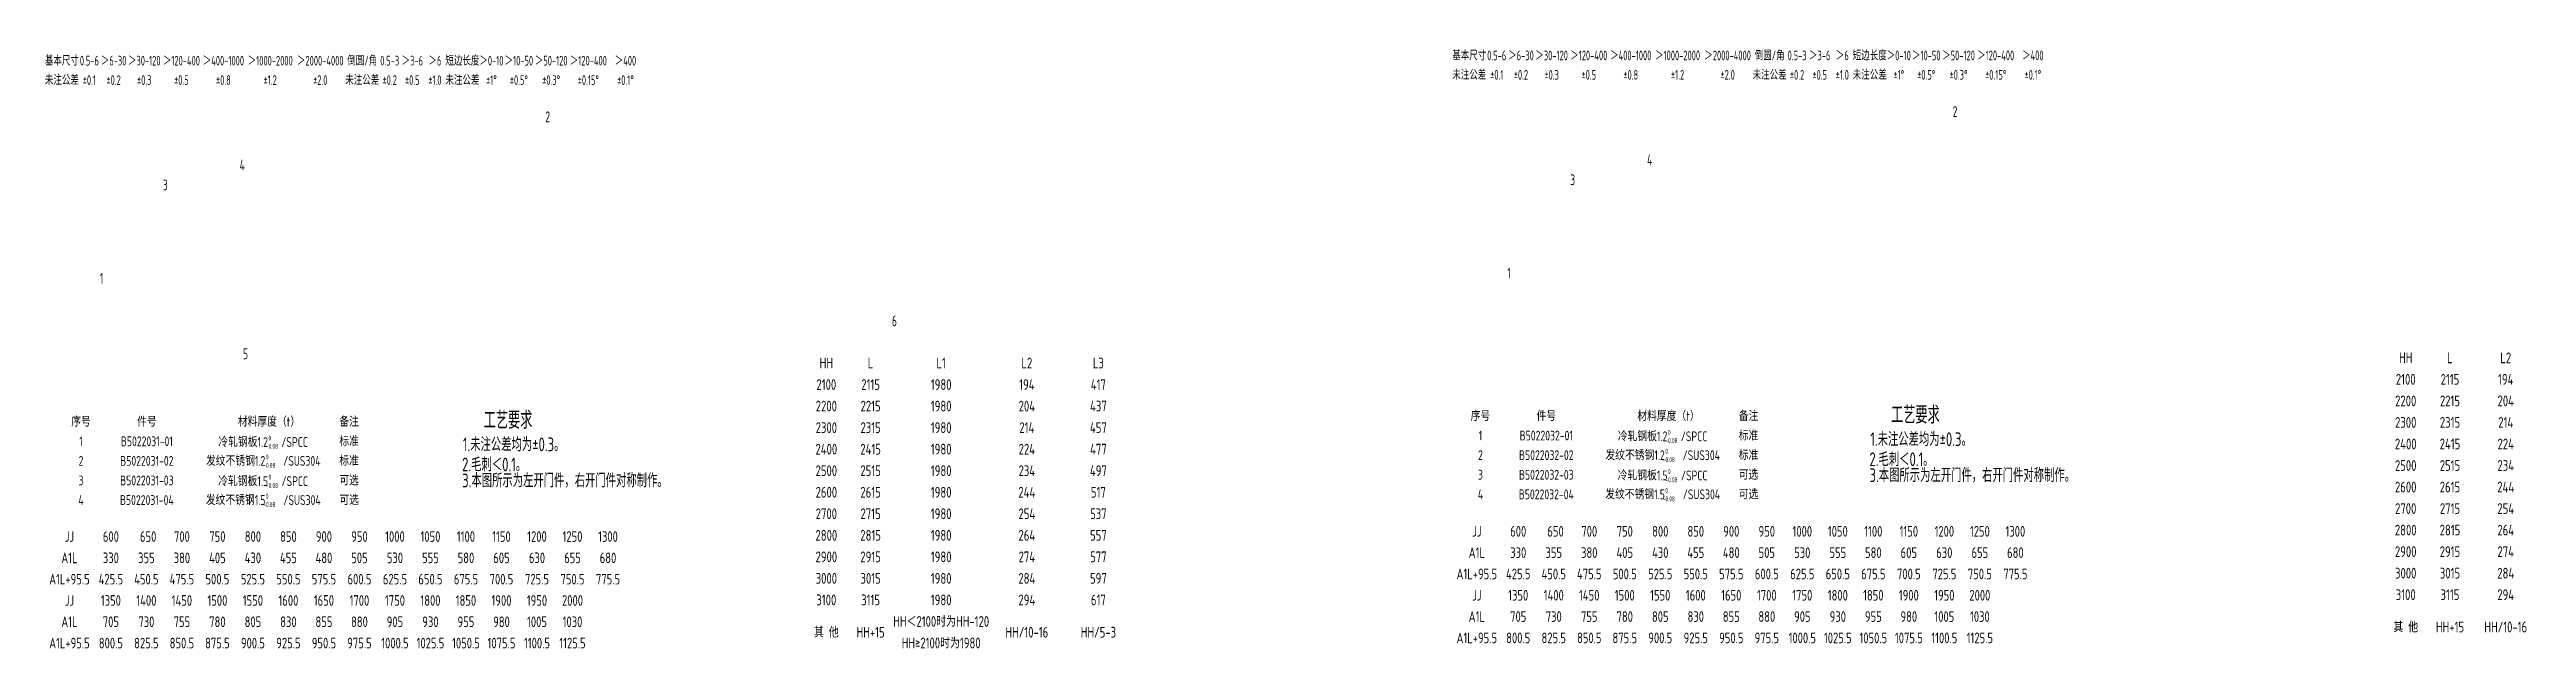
# Model space of a CAD drawing. Header units: inches. Extents: x 14216 to 120088, y -29410 to 23559.
# Drawn here: x 80154 to 86987, y 19038 to 20690 of the extents above; entities that cross this region are included whole.
import ezdxf
from ezdxf.enums import TextEntityAlignment as Align

# ---------------------------------------------------------------- set-up
doc = ezdxf.new("R2010")
doc.units = ezdxf.units.IN
doc.header["$LTSCALE"] = 0.3
doc.header["$MEASUREMENT"] = 0
doc.layers.add('2', color=2, linetype='Continuous')
doc.layers.add('2细实线', color=2, linetype='Continuous')
doc.layers.add('粗实线', color=7, linetype='Continuous', lineweight=30)
doc.styles.add('HZ', font='isocp2.shx', dxfattribs={"width": 0.7, "bigfont": 'hztxt.shx'})

msp = doc.modelspace()

# ---------------------------------------------------------------- texts
at = {"layer": '2', "color": 4, "style": 'HZ', "width": 0.7}
for s, p in [('2', (81521.49, 20489.05)), ('2', (85404.357, 20503.431)), ('4', (80678.098, 20355.846)), ('4', (84560.966, 20370.227)), ('3', (80466.32, 20301.023)), ('3', (84349.188, 20315.403)), ('1', (80292.496, 20043.394)), ('1', (84175.364, 20057.775)), ('6', (82477.608, 19926.254)), ('5', (80687.291, 19835.389))]:
    msp.add_text(s, height=30, dxfattribs=at).set_placement(p)
at = {"layer": '2', "style": 'HZ', "width": 0.8}
for s, height, p in [('HH', 29.7, (82296.72, 19824.903)), ('L', 29.7, (82418.82, 19824.903)), ('L1', 29.7, (82613.52, 19824.903)), ('L2', 29.7, (82849.878, 19824.903)), ('L3', 29.7, (83047.256, 19824.903)), ('HH', 29.7, (86654.166, 19839.283)), ('L', 29.7, (86776.266, 19839.283)), ('L2', 29.7, (86930.124, 19839.283)), ('2100', 29.7, (82296.72, 19765.503)), ('2115', 29.7, (82418.82, 19765.503)), ('1980', 29.7, (82613.52, 19765.503)), ('194', 29.7, (82849.878, 19765.503)), ('417', 29.7, (83047.256, 19765.503)), ('2100', 29.7, (86654.166, 19779.883)), ('2115', 29.7, (86776.266, 19779.883)), ('194', 29.7, (86930.124, 19779.883)), ('2200', 29.7, (82296.72, 19706.103)), ('2215', 29.7, (82418.82, 19706.103)), ('1980', 29.7, (82613.52, 19706.103)), ('204', 29.7, (82849.878, 19706.103)), ('437', 29.7, (83047.256, 19706.103)), ('序号', 27, (84101.393, 19678.731)), ('件号', 27, (84283.067, 19678.731)), ('材料厚度（t）', 27, (84619.953, 19678.731)), ('备注', 27, (84841.015, 19678.731)), ('2200', 29.7, (86654.166, 19720.483)), ('2215', 29.7, (86776.266, 19720.483)), ('204', 29.7, (86930.124, 19720.483)), ('序号', 27, (80240.363, 19662.999)), ('1', 27, (80240.363, 19608.999)), ('B5022031-01', 27, (80422.038, 19608.999)), ('件号', 27, (80422.038, 19662.999)), ('冷轧钢板1.2   /SPCC', 27, (80742.742, 19607.06)), ('材料厚度（t）', 27, (80758.924, 19662.999)), ('标准', 27, (80979.986, 19608.999)), ('备注', 27, (80979.986, 19662.999)), ('2300', 29.7, (82296.72, 19646.703)), ('2315', 29.7, (82418.82, 19646.703)), ('1980', 29.7, (82613.52, 19646.703)), ('214', 29.7, (82849.878, 19646.703)), ('457', 29.7, (83047.256, 19646.703)), ('1', 27, (84101.393, 19624.731)), ('B5022032-01', 27, (84283.067, 19624.731)), ('冷轧钢板1.2   /SPCC', 27, (84603.771, 19622.791)), ('标准', 27, (84841.015, 19624.731)), ('2400', 29.7, (86654.166, 19601.683)), ('2300', 29.7, (86654.166, 19661.083)), ('2415', 29.7, (86776.266, 19601.683)), ('2315', 29.7, (86776.266, 19661.083)), ('224', 29.7, (86930.124, 19601.683)), ('214', 29.7, (86930.124, 19661.083)), ('2', 27, (80240.363, 19554.999)), ('B5022031-02', 27, (80422.038, 19554.999)), ('发纹不锈钢1.2    /SUS304 ', 27, (80749.257, 19554.999)), ('标准', 27, (80979.986, 19554.999)), ('2400', 29.7, (82296.72, 19587.303)), ('2415', 29.7, (82418.82, 19587.303)), ('1980', 29.7, (82613.52, 19587.303)), ('224', 29.7, (82849.878, 19587.303)), ('477', 29.7, (83047.256, 19587.303)), ('2', 27, (84101.393, 19570.731)), ('B5022032-02', 27, (84283.067, 19570.731)), ('发纹不锈钢1.2    /SUS304 ', 27, (84610.286, 19570.731)), ('标准', 27, (84841.015, 19570.731)), ('2500', 29.7, (86654.166, 19542.283)), ('2515', 29.7, (86776.266, 19542.283)), ('234', 29.7, (86930.124, 19542.283)), ('3', 27, (80240.363, 19500.999)), ('B5022031-03', 27, (80422.038, 19500.999)), ('冷轧钢板1.5   /SPCC', 27, (80742.742, 19499.06)), ('可选', 27, (80979.986, 19500.999)), ('2500', 29.7, (82296.72, 19527.903)), ('2600', 29.7, (82296.72, 19468.503)), ('2515', 29.7, (82418.82, 19527.903)), ('2615', 29.7, (82418.82, 19468.503)), ('1980', 29.7, (82613.52, 19527.903)), ('1980', 29.7, (82613.52, 19468.503)), ('244', 29.7, (82849.878, 19468.503)), ('234', 29.7, (82849.878, 19527.903)), ('497', 29.7, (83047.256, 19527.903)), ('517', 29.7, (83047.256, 19468.503)), ('4', 27, (84101.393, 19462.731)), ('3', 27, (84101.393, 19516.731)), ('B5022032-04', 27, (84283.067, 19462.731)), ('B5022032-03', 27, (84283.067, 19516.731)), ('发纹不锈钢1.5    /SUS304 ', 27, (84610.286, 19462.731)), ('冷轧钢板1.5   /SPCC', 27, (84603.771, 19514.791)), ('可选', 27, (84841.015, 19516.731)), ('可选', 27, (84841.015, 19462.731)), ('2600', 29.7, (86654.166, 19482.883)), ('2615', 29.7, (86776.266, 19482.883)), ('244', 29.7, (86930.124, 19482.883)), ('4', 27, (80240.363, 19446.999)), ('B5022031-04', 27, (80422.038, 19446.999)), ('发纹不锈钢1.5    /SUS304 ', 27, (80749.257, 19446.999)), ('可选', 27, (80979.986, 19446.999)), ('2700', 29.7, (82296.72, 19409.103)), ('2715', 29.7, (82418.82, 19409.103)), ('1980', 29.7, (82613.52, 19409.103)), ('254', 29.7, (82849.878, 19409.103)), ('537', 29.7, (83047.256, 19409.103)), ('2700', 29.7, (86654.166, 19423.483)), ('2715', 29.7, (86776.266, 19423.483)), ('254', 29.7, (86930.124, 19423.483)), ('2800', 29.7, (82296.72, 19349.703)), ('2815', 29.7, (82418.82, 19349.703)), ('1980', 29.7, (82613.52, 19349.703)), ('264', 29.7, (82849.878, 19349.703)), ('557', 29.7, (83047.256, 19349.703)), ('2800', 29.7, (86654.166, 19364.083)), ('2815', 29.7, (86776.266, 19364.083)), ('264', 29.7, (86930.124, 19364.083)), ('2900', 29.7, (82296.72, 19290.303)), ('2915', 29.7, (82418.82, 19290.303)), ('1980', 29.7, (82613.52, 19290.303)), ('274', 29.7, (82849.878, 19290.303)), ('577', 29.7, (83047.256, 19290.303)), ('2900', 29.7, (86654.166, 19304.683)), ('2915', 29.7, (86776.266, 19304.683)), ('274', 29.7, (86930.124, 19304.683)), ('3000', 29.7, (82296.72, 19230.903)), ('3015', 29.7, (82418.82, 19230.903)), ('1980', 29.7, (82613.52, 19230.903)), ('284', 29.7, (82849.878, 19230.903)), ('597', 29.7, (83047.256, 19230.903)), ('3000', 29.7, (86654.166, 19245.283)), ('3015', 29.7, (86776.266, 19245.283)), ('284', 29.7, (86930.124, 19245.283)), ('3100', 29.7, (82296.72, 19171.503)), ('3115', 29.7, (82418.82, 19171.503)), ('1980', 29.7, (82613.52, 19171.503)), ('294', 29.7, (82849.878, 19171.503)), ('617', 29.7, (83047.256, 19171.503)), ('3100', 29.7, (86654.166, 19185.883)), ('3115', 29.7, (86776.266, 19185.883)), ('294', 29.7, (86930.124, 19185.883)), ('其 他', 29.7, (82296.72, 19082.403)), ('HH+15', 29.7, (82418.82, 19082.403)), ('HH＜2100时为HH-120', 29.7, (82613.52, 19112.103)), ('HH≥2100时为1980', 29.7, (82613.52, 19052.703)), ('HH/10-16', 29.7, (82849.878, 19082.403)), ('HH/5-3', 29.7, (83047.256, 19082.403)), ('其 他', 29.7, (86654.166, 19096.783)), ('HH+15', 29.7, (86776.266, 19096.783)), ('HH/10-16', 29.7, (86930.124, 19096.783))]:
    msp.add_text(s, height=height, dxfattribs=at).set_placement(p, align=Align.MIDDLE_CENTER)
at = {"layer": '2', "color": 6, "style": 'HZ', "width": 0.75}
for s, p in [('1.未注公差均为±0.3。', (81293.805, 19581.487)), ('1.未注公差均为±0.3。', (85176.673, 19595.867)), ('2.毛刺＜0.1。', (81291.659, 19526.091)), ('2.毛刺＜0.1。', (85174.527, 19540.472))]:
    msp.add_text(s, height=38, dxfattribs=at).set_placement(p)
for p in [(81291.861, 19470.667), (85174.729, 19485.048)]:
    msp.add_text('3.本图所示为左开门件，右开门件对称制作。', height=38, dxfattribs=at).set_placement(p, align=Align.BOTTOM_LEFT)
at = {"layer": '2', "char_height": 13.728, "attachment_point": 1, "style": 'HZ'}
for insert in [(80750.849, 19624.911), (84611.879, 19640.643), (80743.626, 19572.474), (84604.655, 19588.205), (80750.849, 19516.911), (84604.655, 19480.205), (84611.879, 19532.643), (80743.626, 19464.474)]:
    msp.add_mtext(' 0\\P-0.08', dxfattribs=dict(at, insert=insert))
at = {"layer": '2细实线', "linetype": 'ByBlock', "style": 'HZ', "width": 0.65}
for s, p in [('基本尺寸', (80187.677, 20658.879)), ('0.5-6', (80263.412, 20658.879)), ('＞6-30', (80330.237, 20658.879)), ('＞30-120', (80414.882, 20658.879)), ('＞120-400', (80517.347, 20658.879)), ('＞400-1000', (80633.177, 20658.879)), ('＞1000-2000', (80762.372, 20658.879)), ('＞2000-4000', (80900.477, 20658.879)), ('倒圆/角', (81016.307, 20658.879)), ('0.5-3', (81092.042, 20658.879)), ('＞3-6', (81154.412, 20658.879)), ('＞6', (81216.782, 20658.879)), ('短边长度', (81292.517, 20658.879)), ('＞0-10', (81372.707, 20658.879)), ('＞10-50', (81448.442, 20658.879)), ('＞50-120', (81537.542, 20658.879)), ('＞120-400', (81640.007, 20658.879)), ('＞400', (81742.472, 20658.879)), ('基本尺寸', (84070.545, 20673.259)), ('0.5-6', (84146.28, 20673.259)), ('＞6-30', (84213.105, 20673.259)), ('＞30-120', (84297.75, 20673.259)), ('＞120-400', (84400.215, 20673.259)), ('＞400-1000', (84516.045, 20673.259)), ('＞1000-2000', (84645.24, 20673.259)), ('＞2000-4000', (84783.345, 20673.259)), ('倒圆/角', (84899.175, 20673.259)), ('0.5-3', (84974.91, 20673.259)), ('＞3-6', (85037.28, 20673.259)), ('＞6', (85099.65, 20673.259)), ('短边长度', (85175.385, 20673.259)), ('＞0-10', (85255.575, 20673.259)), ('＞10-50', (85331.31, 20673.259)), ('＞50-120', (85420.41, 20673.259)), ('＞120-400', (85522.875, 20673.259)), ('＞400', (85625.34, 20673.259)), ('未注公差', (80187.677, 20605.419)), ('%%p0.1', (80263.412, 20605.419)), ('%%p0.2', (80330.237, 20605.419)), ('%%p0.3', (80414.882, 20605.419)), ('%%p0.5', (80517.347, 20605.419)), ('%%p0.8', (80633.177, 20605.419)), ('%%p1.2', (80762.372, 20605.419)), ('%%p2.0', (80900.477, 20605.419)), ('未注公差', (81016.307, 20605.419)), ('%%p0.2', (81092.042, 20605.419)), ('%%p0.5', (81154.412, 20605.419)), ('%%p1.0', (81216.782, 20605.419)), ('未注公差', (81292.517, 20605.419)), ('%%p1%%d', (81372.707, 20605.419)), ('%%p0.5%%d', (81448.442, 20605.419)), ('%%p0.3%%d', (81537.542, 20605.419)), ('%%p0.15%%d', (81640.007, 20605.419)), ('%%p0.1%%d', (81742.472, 20605.419)), ('未注公差', (84070.545, 20619.799)), ('%%p0.1', (84146.28, 20619.799)), ('%%p0.2', (84213.105, 20619.799)), ('%%p0.3', (84297.75, 20619.799)), ('%%p0.5', (84400.215, 20619.799)), ('%%p0.8', (84516.045, 20619.799)), ('%%p1.2', (84645.24, 20619.799)), ('%%p2.0', (84783.345, 20619.799)), ('未注公差', (84899.175, 20619.799)), ('%%p0.2', (84974.91, 20619.799)), ('%%p0.5', (85037.28, 20619.799)), ('%%p1.0', (85099.65, 20619.799)), ('未注公差', (85175.385, 20619.799)), ('%%p1%%d', (85255.575, 20619.799)), ('%%p0.5%%d', (85331.31, 20619.799)), ('%%p0.3%%d', (85420.41, 20619.799)), ('%%p0.15%%d', (85522.875, 20619.799)), ('%%p0.1%%d', (85625.34, 20619.799))]:
    msp.add_text(s, height=26.73, dxfattribs=at).set_placement(p, align=Align.MIDDLE_CENTER)
at = {"layer": '2细实线', "style": 'HZ', "width": 0.8}
for s, p in [('JJ', (80208.44, 19346.3)), ('600', (80322.737, 19346.3)), ('650', (80425.61, 19346.3)), ('700', (80518.674, 19346.3)), ('750', (80616.643, 19346.3)), ('800', (80714.612, 19346.3)), ('850', (80812.58, 19346.3)), ('900', (80910.549, 19346.3)), ('950', (81008.518, 19346.3)), ('1000', (81106.487, 19346.3)), ('1050', (81204.455, 19346.3)), ('1100', (81302.424, 19346.3)), ('1150', (81400.393, 19346.3)), ('1200', (81498.362, 19346.3)), ('1250', (81596.33, 19346.3)), ('1300', (81694.299, 19346.3)), ('JJ', (84091.307, 19360.68)), ('600', (84205.604, 19360.68)), ('650', (84308.478, 19360.68)), ('700', (84401.542, 19360.68)), ('750', (84499.511, 19360.68)), ('800', (84597.479, 19360.68)), ('850', (84695.448, 19360.68)), ('900', (84793.417, 19360.68)), ('950', (84891.386, 19360.68)), ('1000', (84989.354, 19360.68)), ('1050', (85087.323, 19360.68)), ('1100', (85185.292, 19360.68)), ('1150', (85283.261, 19360.68)), ('1200', (85381.229, 19360.68)), ('1250', (85479.198, 19360.68)), ('1300', (85577.167, 19360.68)), ('A1L', (80208.44, 19287.518)), ('330', (80322.737, 19287.518)), ('355', (80420.705, 19287.518)), ('380', (80518.674, 19287.518)), ('405', (80616.643, 19287.518)), ('430', (80714.612, 19287.518)), ('455', (80812.58, 19287.518)), ('480', (80910.549, 19287.518)), ('505', (81008.518, 19287.518)), ('530', (81106.487, 19287.518)), ('555', (81204.455, 19287.518)), ('580', (81302.424, 19287.518)), ('605', (81400.393, 19287.518)), ('630', (81498.362, 19287.518)), ('655', (81596.33, 19287.518)), ('680', (81694.299, 19287.518)), ('A1L', (84091.307, 19301.899)), ('330', (84205.604, 19301.899)), ('355', (84303.573, 19301.899)), ('380', (84401.542, 19301.899)), ('405', (84499.511, 19301.899)), ('430', (84597.479, 19301.899)), ('455', (84695.448, 19301.899)), ('480', (84793.417, 19301.899)), ('505', (84891.386, 19301.899)), ('530', (84989.354, 19301.899)), ('555', (85087.323, 19301.899)), ('580', (85185.292, 19301.899)), ('605', (85283.261, 19301.899)), ('630', (85381.229, 19301.899)), ('655', (85479.198, 19301.899)), ('680', (85577.167, 19301.899)), ('A1L+95.5', (80208.44, 19228.737)), ('425.5', (80322.737, 19228.737)), ('450.5', (80420.705, 19228.737)), ('475.5', (80518.674, 19228.737)), ('500.5', (80616.643, 19228.737)), ('525.5', (80714.612, 19228.737)), ('550.5', (80812.58, 19228.737)), ('575.5', (80910.549, 19228.737)), ('600.5', (81008.518, 19228.737)), ('625.5', (81106.487, 19228.737)), ('650.5', (81204.455, 19228.737)), ('675.5', (81302.424, 19228.737)), ('700.5', (81400.393, 19228.737)), ('725.5', (81498.362, 19228.737)), ('750.5', (81596.33, 19228.737)), ('775.5', (81694.299, 19228.737)), ('A1L+95.5', (84091.307, 19243.118)), ('425.5', (84205.604, 19243.118)), ('450.5', (84303.573, 19243.118)), ('475.5', (84401.542, 19243.118)), ('500.5', (84499.511, 19243.118)), ('525.5', (84597.479, 19243.118)), ('550.5', (84695.448, 19243.118)), ('575.5', (84793.417, 19243.118)), ('600.5', (84891.386, 19243.118)), ('625.5', (84989.354, 19243.118)), ('650.5', (85087.323, 19243.118)), ('675.5', (85185.292, 19243.118)), ('700.5', (85283.261, 19243.118)), ('725.5', (85381.229, 19243.118)), ('750.5', (85479.198, 19243.118)), ('775.5', (85577.167, 19243.118)), ('JJ', (80208.44, 19169.956)), ('1350', (80322.737, 19169.956)), ('1400', (80420.705, 19169.956)), ('1450', (80518.674, 19169.956)), ('1500', (80616.643, 19169.956)), ('1550', (80714.612, 19169.956)), ('1600', (80812.58, 19169.956)), ('1650', (80910.549, 19169.956)), ('1700', (81008.518, 19169.956)), ('1750', (81106.487, 19169.956)), ('1800', (81204.455, 19169.956)), ('1850', (81302.424, 19169.956)), ('1900', (81400.393, 19169.956)), ('1950', (81498.362, 19169.956)), ('2000', (81596.33, 19169.956)), ('A1L', (84091.307, 19125.555)), ('JJ', (84091.307, 19184.336)), ('1350', (84205.604, 19184.336)), ('705', (84205.604, 19125.555)), ('1400', (84303.573, 19184.336)), ('730', (84303.573, 19125.555)), ('1450', (84401.542, 19184.336)), ('755', (84401.542, 19125.555)), ('1500', (84499.511, 19184.336)), ('780', (84499.511, 19125.555)), ('1550', (84597.479, 19184.336)), ('805', (84597.479, 19125.555)), ('1600', (84695.448, 19184.336)), ('830', (84695.448, 19125.555)), ('1650', (84793.417, 19184.336)), ('855', (84793.417, 19125.555)), ('1700', (84891.386, 19184.336)), ('880', (84891.386, 19125.555)), ('1750', (84989.354, 19184.336)), ('905', (84989.354, 19125.555)), ('1800', (85087.323, 19184.336)), ('930', (85087.323, 19125.555)), ('1850', (85185.292, 19184.336)), ('955', (85185.292, 19125.555)), ('1900', (85283.261, 19184.336)), ('980', (85283.261, 19125.555)), ('1950', (85381.229, 19184.336)), ('1005', (85381.229, 19125.555)), ('2000', (85479.198, 19184.336)), ('1030', (85479.198, 19125.555)), ('A1L+95.5', (80208.44, 19052.393)), ('A1L', (80208.44, 19111.175)), ('800.5', (80322.737, 19052.393)), ('705', (80322.737, 19111.175)), ('825.5', (80420.705, 19052.393)), ('730', (80420.705, 19111.175)), ('850.5', (80518.674, 19052.393)), ('755', (80518.674, 19111.175)), ('875.5', (80616.643, 19052.393)), ('780', (80616.643, 19111.175)), ('900.5', (80714.612, 19052.393)), ('805', (80714.612, 19111.175)), ('925.5', (80812.58, 19052.393)), ('830', (80812.58, 19111.175)), ('950.5', (80910.549, 19052.393)), ('855', (80910.549, 19111.175)), ('975.5', (81008.518, 19052.393)), ('880', (81008.518, 19111.175)), ('1000.5', (81106.487, 19052.393)), ('905', (81106.487, 19111.175)), ('1025.5', (81204.455, 19052.393)), ('930', (81204.455, 19111.175)), ('1050.5', (81302.424, 19052.393)), ('955', (81302.424, 19111.175)), ('1075.5', (81400.393, 19052.393)), ('980', (81400.393, 19111.175)), ('1100.5', (81498.362, 19052.393)), ('1005', (81498.362, 19111.175)), ('1125.5', (81596.33, 19052.393)), ('1030', (81596.33, 19111.175)), ('A1L+95.5', (84091.307, 19066.774)), ('800.5', (84205.604, 19066.774)), ('825.5', (84303.573, 19066.774)), ('850.5', (84401.542, 19066.774)), ('875.5', (84499.511, 19066.774)), ('900.5', (84597.479, 19066.774)), ('925.5', (84695.448, 19066.774)), ('950.5', (84793.417, 19066.774)), ('975.5', (84891.386, 19066.774)), ('1000.5', (84989.354, 19066.774)), ('1025.5', (85087.323, 19066.774)), ('1050.5', (85185.292, 19066.774)), ('1075.5', (85283.261, 19066.774)), ('1100.5', (85381.229, 19066.774)), ('1125.5', (85479.198, 19066.774))]:
    msp.add_text(s, height=29.3906, dxfattribs=at).set_placement(p, align=Align.MIDDLE_CENTER)
at = {"layer": '粗实线', "color": 3, "linetype": 'Continuous', "lineweight": -3, "style": 'HZ', "width": 0.7}
for p in [(81351.201, 19643.406), (85234.068, 19657.787)]:
    msp.add_text('工艺要求', height=48, dxfattribs=at).set_placement(p)

doc.saveas('drawing.dxf')
